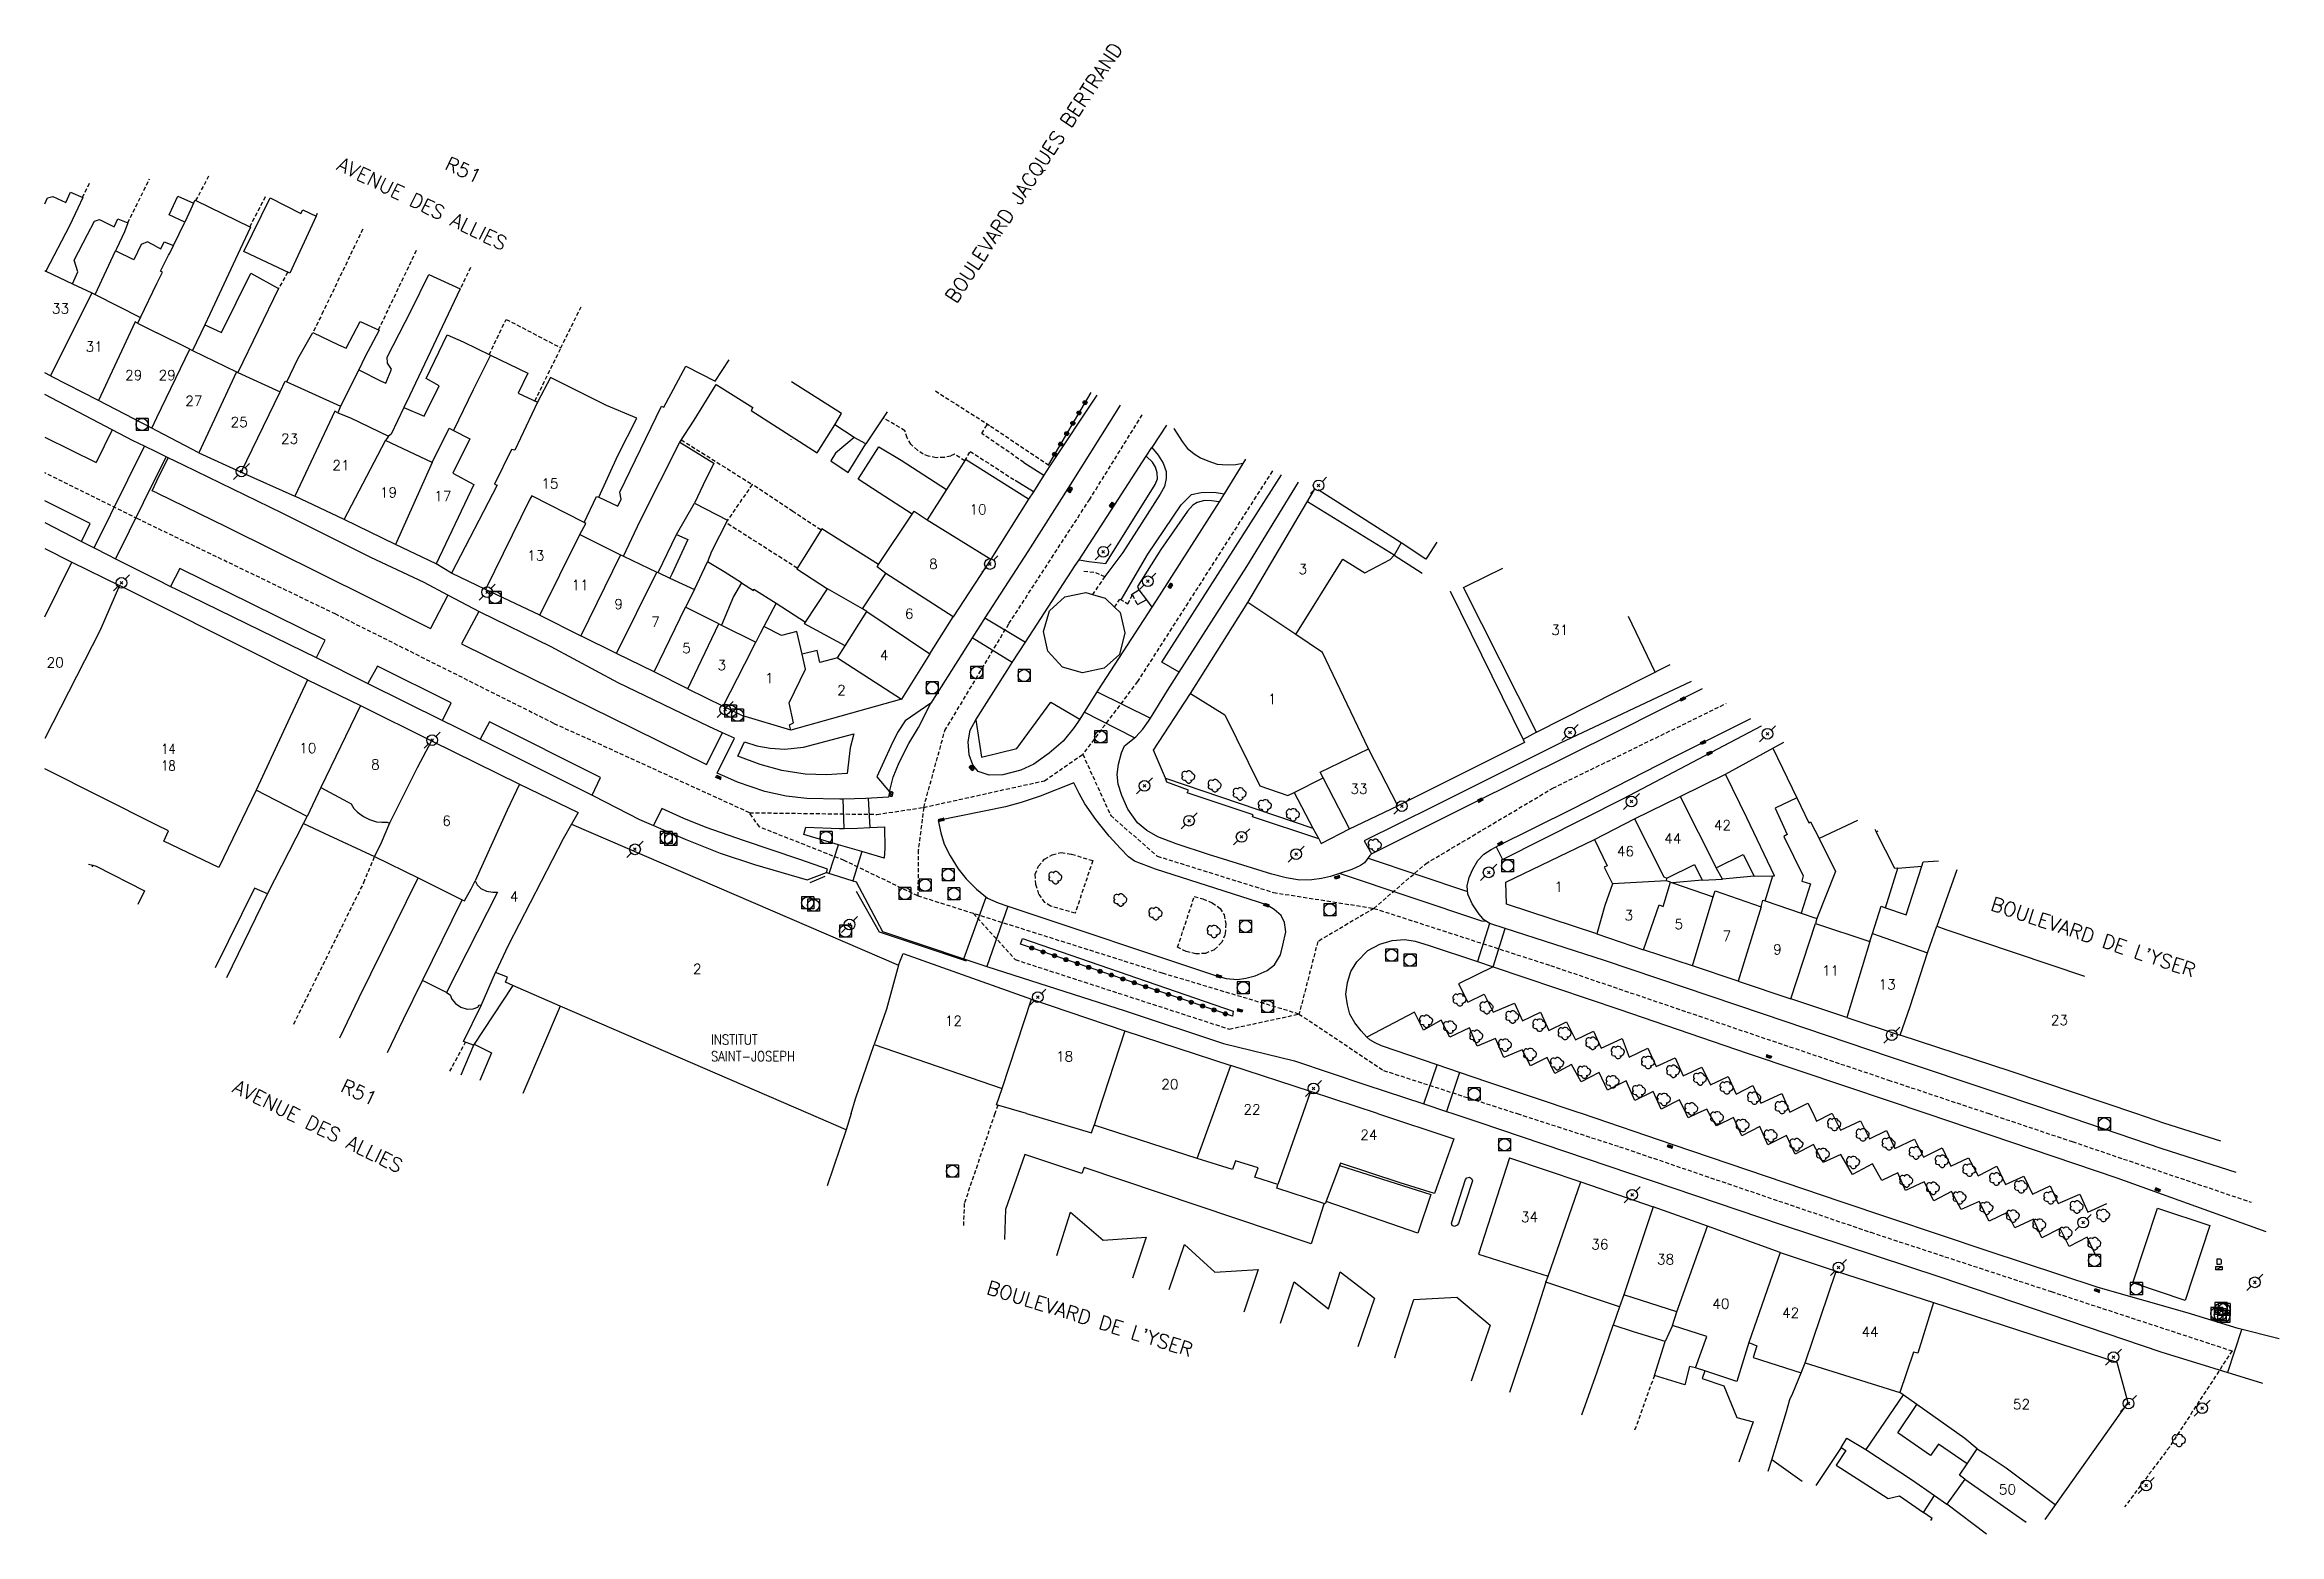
# Model space of a CAD drawing. Header units: millimetres. Extents: x 155000 to 156001, y 122119 to 123000.
# Drawn here: x 155000 to 155278.6, y 122118.5 to 122304.3 of the extents above; entities that cross this region are included whole.
import ezdxf
from ezdxf.enums import TextEntityAlignment as Align

# ---------------------------------------------------------------- set-up
doc = ezdxf.new("R2010")
doc.units = ezdxf.units.MM
doc.linetypes.add('DASHED', pattern=[0.75, 0.5, -0.25])
doc.layers.get('0').update_dxf_attribs({"linetype": 'CONTINUOUS'})
for name, color, linetype in [('W0001', 6, 'DASHED'), ('W0006', 2, 'CONTINUOUS'), ('W0008', 7, 'CONTINUOUS'), ('W0010', 4, 'CONTINUOUS'), ('W0014', 7, 'CONTINUOUS'), ('W0015', 2, 'CONTINUOUS'), ('W0017', 7, 'CONTINUOUS'), ('W0020', 2, 'CONTINUOUS'), ('W0021', 2, 'CONTINUOUS'), ('W0101', 7, 'CONTINUOUS'), ('W0104', 1, 'CONTINUOUS'), ('W0105', 7, 'CONTINUOUS'), ('W0112', 1, 'DASHED'), ('W0300', 7, 'CONTINUOUS'), ('W0323', 7, 'CONTINUOUS'), ('W0401', 7, 'CONTINUOUS'), ('W0420', 7, 'CONTINUOUS'), ('W0438', 7, 'CONTINUOUS'), ('W0473', 7, 'CONTINUOUS'), ('W0984', 7, 'CONTINUOUS'), ('W0989', 7, 'CONTINUOUS'), ('W0990', 7, 'CONTINUOUS'), ('W0991', 7, 'CONTINUOUS'), ('W1102', 7, 'CONTINUOUS')]:
    doc.layers.add(name, color=color, linetype=linetype)
doc.styles.get("Standard").update_dxf_attribs({"font": 'romans.shx', "width": 0.85})

msp = doc.modelspace()

# ---------------------------------------------------------------- texts
at = {"layer": 'W0984', "insert": (155083.07, 122180.86), "char_height": 1.25, "attachment_point": 1}
msp.add_mtext('INSTITUT \\PSAINT-JOSEPH', dxfattribs=at)
at = {"layer": 'W0989'}
for s, rotation, p in [('BOULEVARD JACQUES BERTRAND', 56.8062, (155112.9, 122272.43)), ('AVENUE DES ALLIES', 333.8325, (155036.67, 122289.6)), ("BOULEVARD DE L'YSER", 341.4978, (155242.76, 122197.28)), ('AVENUE DES ALLIES', 333.8325, (155023.67, 122174.54)), ("BOULEVARD DE L'YSER", 342.7434, (155117.56, 122149.4))]:
    msp.add_text(s, height=1.75, rotation=rotation, dxfattribs=at).set_placement(p, align=Align.MIDDLE_LEFT)
at = {"layer": 'W0990'}
for p in [(155052.2, 122288.7), (155039.19, 122173.65)]:
    msp.add_text('R51', height=1.75, rotation=335.4881, dxfattribs=at).set_placement(p, align=Align.MIDDLE_CENTER)
at = {"layer": 'W0991'}
for s, p in [('33', (155001.97, 122271.43)), ('31', (155006.18, 122266.67)), ('29', (155011.1, 122263.12)), ('29', (155015.27, 122263.12)), ('27', (155018.6, 122259.9)), ('25', (155024.25, 122257.27)), ('23', (155030.54, 122255.19)), ('21', (155036.94, 122251.87)), ('15', (155062.99, 122249.6)), ('19', (155042.87, 122248.49)), ('17', (155049.64, 122248.03)), ('10', (155116.37, 122246.37)), ('13', (155061.23, 122240.62)), ('8', (155110.8, 122239.57)), ('3', (155156.87, 122238.93)), ('11', (155066.76, 122236.94)), ('9', (155071.56, 122234.56)), ('7', (155076.14, 122232.34)), ('6', (155107.79, 122233.36)), ('31', (155188.92, 122231.33)), ('20', (155001.31, 122227.28)), ('5', (155080.03, 122229.08)), ('3', (155084.42, 122226.96)), ('4', (155104.66, 122228.18)), ('1', (155090.34, 122225.31)), ('2', (155099.34, 122223.82)), ('1', (155153.05, 122222.72)), ('10', (155032.8, 122216.6)), ('8', (155041.23, 122214.55)), ('33', (155163.87, 122211.52)), ('6', (155050.11, 122207.53)), ('42', (155209.18, 122206.98)), ('44', (155203, 122205.34)), ('46', (155197.09, 122203.74)), ('1', (155188.76, 122199.31)), ('4', (155058.54, 122198.07)), ('3', (155197.51, 122195.74)), ('5', (155203.75, 122194.65)), ('7', (155209.73, 122193.16)), ('9', (155216.05, 122191.49)), ('2', (155081.36, 122189.05)), ('11', (155222.67, 122188.86)), ('13', (155229.72, 122187.12)), ('12', (155113.3, 122182.56)), ('23', (155251.2, 122182.68)), ('18', (155127.16, 122178.14)), ('20', (155140.29, 122174.67)), ('22', (155150.53, 122171.52)), ('24', (155165.11, 122168.37)), ('34', (155185.14, 122158.11)), ('36', (155193.91, 122154.7)), ('38', (155202.1, 122152.83)), ('40', (155209, 122147.29)), ('42', (155217.69, 122146.17)), ('44', (155227.59, 122143.79)), ('52', (155246.47, 122134.75)), ('50', (155244.72, 122124.13))]:
    msp.add_text(s, height=1.25, dxfattribs=at).set_placement(p, align=Align.MIDDLE_CENTER)
at = {"layer": 'W0991', "insert": (155014.51, 122217.12), "char_height": 1.25, "attachment_point": 1}
msp.add_mtext('14\\P18', dxfattribs=at)

# ---------------------------------------------------------------- blocks, each defined once
blk = doc.blocks.new('T401')
for p, q in [((-0.3, 0.3), (0, 0.3)), ((-0.3, -0.25), (-0.3, 0.3)), ((-0.3, 0.15), (0, 0.15)), ((-0.3, 0), (0, 0)), ((0, 0.3), (0, -0.25)), ((-0.3, -0.15), (0, -0.15)), ((-0.3, -0.25), (-0.3, -0.3)), ((-0.3, -0.3), (0, -0.3)), ((0, -0.3), (0, -0.25))]:
    blk.add_line(p, q)
blk = doc.blocks.new('T300')
for p, q in [((-0.8, 0.51), (-0.86, 0.34)), ((-0.86, 0.34), (-0.86, 0.17)), ((-0.86, 0.17), (-0.74, 0.06)), ((-0.69, 0.63), (-0.8, 0.51)), ((-0.8, -0.06), (-0.74, 0.06)), ((-0.74, 0.06), (-0.69, 0.11)), ((-0.57, 0.69), (-0.69, 0.63)), ((-0.46, 0.69), (-0.57, 0.69)), ((-0.29, 0.63), (-0.46, 0.69)), ((-0.29, 0.63), (-0.17, 0.74)), ((-0.23, 0.57), (-0.29, 0.63)), ((-0.17, 0.74), (-0.06, 0.8)), ((-0.06, 0.8), (0.06, 0.8)), ((0.06, 0.8), (0.23, 0.74)), ((0.23, 0.74), (0.34, 0.63)), ((0.34, 0.63), (0.4, 0.51)), ((0.46, 0.46), (0.34, 0.46)), ((0.4, 0.51), (0.4, 0.46)), ((0.57, 0.4), (0.46, 0.46)), ((0.57, 0.4), (0.69, 0.29)), ((0.69, 0.29), (0.74, 0.17)), ((0.74, 0.06), (0.69, -0.17)), ((0.74, 0.17), (0.74, 0.06)), ((-0.8, -0.17), (-0.8, -0.06)), ((-0.8, -0.23), (-0.8, -0.17)), ((-0.74, -0.34), (-0.8, -0.23)), ((-0.69, -0.4), (-0.74, -0.34)), ((-0.51, -0.46), (-0.69, -0.4)), ((-0.4, -0.46), (-0.51, -0.46)), ((-0.4, -0.46), (-0.34, -0.46)), ((-0.34, -0.46), (-0.34, -0.4)), ((-0.34, -0.51), (-0.34, -0.46)), ((-0.29, -0.63), (-0.34, -0.51)), ((-0.17, -0.74), (-0.29, -0.63)), ((-0.06, -0.8), (-0.17, -0.74)), ((0.06, -0.8), (-0.06, -0.8)), ((0.17, -0.74), (0.06, -0.8)), ((0.23, -0.69), (0.17, -0.74)), ((0.29, -0.46), (0.23, -0.46)), ((0.29, -0.63), (0.23, -0.69)), ((0.46, -0.4), (0.29, -0.46)), ((0.34, -0.51), (0.29, -0.63)), ((0.34, -0.51), (0.34, -0.46)), ((0.57, -0.34), (0.46, -0.4)), ((0.63, -0.29), (0.57, -0.34)), ((0.69, -0.17), (0.63, -0.29))]:
    blk.add_line(p, q)
blk = doc.blocks.new('T473')
for p, q in [((-0.166667, 0.166667), (0.166667, -0.166667)), ((-0.166667, -0.166667), (0.166667, 0.166667)), ((0.500001, 0.500001), (1.000002, 1.000002)), ((-1.000002, -1.000002), (-0.500001, -0.500001))]:
    blk.add_line(p, q)
blk.add_ellipse((0, 0), major_axis=(0.471405, 0.471405), ratio=1, start_param=5.4977871438, end_param=11.780972451)
blk = doc.blocks.new('T420')
for p, q in [((0.75, 0.75), (-0.75, 0.75)), ((-0.75, 0.75), (-0.75, -0.75)), ((0.75, 0.75), (0.75, -0.75)), ((0.75, -0.75), (-0.75, -0.75))]:
    blk.add_line(p, q)
blk.add_ellipse((0, 0), major_axis=(-0.53, 0.53), ratio=1, start_param=3.926991, end_param=10.210176)
blk = doc.blocks.new('T438')
for p, q in [((-0.4, 0.2), (0.4, 0.2)), ((-0.4, -0.2), (-0.4, 0.2)), ((0.15, 1.1), (-0.3, 1.1)), ((-0.3, 1.1), (-0.3, 0.5)), ((-0.3, 0.5), (0.15, 0.5)), ((0.3, 0.65), (0.3, 0.95)), ((0.4, 0.2), (0.4, -0.2))]:
    blk.add_line(p, q)
at = {"flags": 128}
for points in [[(-0.4, -0.2), (0.4, 0.2)], [(0.4, -0.2), (-0.4, -0.2)]]:
    blk.add_lwpolyline(points, dxfattribs=at)
for centre, major_axis, start_param, end_param in [((0.15, 0.95), (0.106, -0.106), 0.785398, 2.356194), ((0.15, 0.65), (0.106, 0.106), 3.926991, 5.497787)]:
    blk.add_ellipse(centre, major_axis=major_axis, ratio=1, start_param=start_param, end_param=end_param)
blk = doc.blocks.new('t323o')
at = {"color": 0, "linetype": 'Continuous'}
for radius in [0.25, 0.15]:
    blk.add_circle((0, 0), radius, dxfattribs=at)

# ---------------------------------------------------------------- linework, layer by layer
at = {"layer": 'W0001'}
for points in [[(155109.6, 122209.2), (155112.24, 122218.78), (155120.23, 122232.13), (155130.25, 122247.55), (155136.85, 122258.17)], [(155014, 122244.03), (155011.62, 122245.18), (155000, 122250.93)], [(155153.07, 122251.16), (155153.07, 122251.16), (155136.26, 122224.91), (155129.43, 122215.82)], [(155087.88, 122208.54), (155063.48, 122219.67), (155036.28, 122233.3), (155014, 122244.03)], [(155165.73, 122196.61), (155172.2, 122202.18), (155188.03, 122211.6), (155209.65, 122222.16), (155209.65, 122222.16)], [(155109.6, 122209.2), (155124.66, 122212.53), (155129.43, 122215.82)], [(155129.43, 122215.82), (155132.91, 122208.18), (155138.72, 122203.12), (155153.2, 122198.59), (155165.73, 122196.61)], [(155087.88, 122208.54), (155103.77, 122208.33), (155109.6, 122209.2)], [(155108.87, 122198.15), (155099.68, 122202.58), (155089.11, 122206.76), (155087.88, 122208.54)], [(155109.6, 122209.2), (155108.92, 122203.86), (155108.87, 122198.15)], [(155115.8, 122195.96), (155108.87, 122198.15)], [(155165.73, 122196.61), (155158.73, 122192.46), (155156.39, 122183.42)], [(155165.73, 122196.61), (155187.76, 122189.47), (155211.17, 122181.51), (155229.89, 122175.19), (155242.4, 122171)], [(155156.39, 122183.42), (155139.38, 122188.51), (155115.8, 122195.96)], [(155115.8, 122195.96), (155121.02, 122190.21), (155147.69, 122181.55), (155156.39, 122183.42)], [(155156.39, 122183.42), (155166.93, 122176.39), (155183.6, 122171)], [(155183.6, 122171), (155196.35, 122166.88), (155227.67, 122156.2), (155250.18, 122148.81), (155272.73, 122141.41)], [(155242.4, 122171), (155252.81, 122167.51), (155275.12, 122159.95), (155275.12, 122159.95)], [(155272.73, 122141.41), (155264.91, 122129.42), (155259.33, 122121.94)]]:
    msp.add_lwpolyline(points, dxfattribs=at)
at = {"layer": 'W0006'}
for points in [[(155000, 122255.39), (155006.42, 122252.2)], [(155008.4, 122256.3), (155006.42, 122252.2)], [(155014, 122249.92), (155015.4, 122252.81)], [(155014, 122248.43), (155013.41, 122248.69), (155014, 122249.92)], [(155004.61, 122242.37), (155005.69, 122244.6), (155000, 122247.43)], [(155014, 122248.43), (155022.67, 122244.18), (155040.4, 122235.38), (155048.1, 122231.53)], [(155033.88, 122227.88), (155034.97, 122230.04), (155016.84, 122239), (155015.7, 122236.76)], [(155050.27, 122235.69), (155048.1, 122231.53)], [(155054.13, 122233.63), (155051.96, 122229.62), (155058.11, 122226.57), (155070.65, 122220.41), (155082.53, 122214.55)], [(155049.61, 122220.04), (155050.67, 122222.25), (155041.48, 122226.82), (155040.31, 122224.67)], [(155068.27, 122210.73), (155069.29, 122212.93), (155055.44, 122219.88), (155054.3, 122217.7)], [(155082.53, 122214.55), (155084.5, 122218.52)], [(155097.47, 122201.07), (155097.61, 122201.51), (155094.16, 122202.69), (155087.13, 122205.06), (155082.48, 122206.71), (155079.69, 122207.82), (155076.94, 122209.07), (155075.9, 122206.96)], [(155180.61, 122189.3), (155176.28, 122187.19), (155177.46, 122184.9), (155179.48, 122185.9), (155180.58, 122183.66), (155183.28, 122184.78), (155184.25, 122182.57), (155186.52, 122183.67), (155187.56, 122181.38), (155189.75, 122182.45), (155190.87, 122180.21), (155193.1, 122181.3), (155194.07, 122179.18), (155196.67, 122180.37), (155197.55, 122178.03), (155199.9, 122179.15), (155200.92, 122176.88), (155203.3, 122177.97), (155204.31, 122175.73), (155206.61, 122176.8), (155207.68, 122174.58), (155209.9, 122175.65), (155210.89, 122173.45), (155212.99, 122174.5), (155213.99, 122172.31), (155216.61, 122173.53), (155217.6, 122171.17), (155219.85, 122172.32), (155220.48, 122171)], [(155204.66, 122171), (155203.84, 122172.71), (155201.56, 122171.57), (155200.54, 122173.78), (155198.25, 122172.66), (155197.17, 122175.09), (155194.87, 122173.95), (155193.83, 122176.13), (155191.57, 122174.97), (155190.38, 122177.13), (155188.3, 122176), (155187.33, 122177.99), (155185.26, 122176.98), (155184.22, 122178.98), (155181.95, 122178.01), (155180.89, 122180.37), (155178.59, 122179.42), (155177.63, 122181.7), (155175.21, 122180.56), (155174.13, 122182.67), (155171.93, 122181.43), (155170.79, 122183.64), (155164.85, 122180.55)], [(155051.93, 122175.85), (155053.56, 122179.68)], [(155053.56, 122179.68), (155055.73, 122178.6), (155054.24, 122175.15)], [(155207.54, 122171), (155207.23, 122171.54), (155206.04, 122171)], [(155206.04, 122171), (155204.91, 122170.48), (155204.66, 122171)], [(155255.82, 122153.15), (155254.68, 122155.6), (155252.43, 122154.45), (155251.3, 122156.66), (155249.02, 122155.51), (155247.96, 122157.84), (155245.65, 122156.74), (155244.7, 122158.67), (155242.45, 122157.57), (155241.18, 122160.04), (155238.97, 122159.04), (155237.76, 122161.27), (155235.53, 122160.14), (155234.33, 122162.51), (155232.03, 122161.43), (155231.05, 122163.61), (155229.05, 122162.65), (155227.88, 122164.76), (155225.41, 122163.43), (155223.93, 122165.91), (155221.76, 122164.92), (155220.54, 122167.15), (155218.25, 122165.95), (155217.17, 122168.28), (155214.83, 122167.13), (155213.83, 122169.38), (155211.6, 122168.24), (155210.57, 122170.54), (155208.43, 122169.49), (155207.54, 122171)], [(155220.48, 122171), (155220.93, 122170.05), (155222.78, 122171)], [(155222.78, 122171), (155222.84, 122171.03), (155222.85, 122171)], [(155222.85, 122171), (155223.91, 122168.94), (155226.41, 122170.1), (155227.51, 122167.87), (155229.66, 122168.91), (155230.66, 122166.64), (155233.14, 122167.83), (155234.25, 122165.57), (155236.58, 122166.74), (155237.68, 122164.44), (155239.88, 122165.49), (155241.06, 122163.23), (155243.39, 122164.43), (155244.46, 122162.16), (155246.78, 122163.21), (155247.86, 122160.94), (155250.05, 122162), (155251.06, 122159.78), (155253.74, 122160.95), (155254.73, 122158.71), (155257.12, 122159.79)], [(155159.49, 122159.69), (155157.89, 122154.77), (155129.59, 122164.28), (155129.3, 122163.52), (155122.21, 122165.89), (155119.81, 122159.05), (155119.66, 122155.3)], [(155161.46, 122164.54), (155172.84, 122160.93), (155171.19, 122156.08), (155159.76, 122160.05)], [(155126.19, 122153.32), (155127.92, 122158.72), (155131.99, 122155.23), (155137.33, 122155.59)], [(155137.33, 122155.59), (155135.62, 122150.46)], [(155140.22, 122149.06), (155142.11, 122154.67)], [(155142.11, 122154.67), (155145.91, 122151.23), (155151.3, 122151.57), (155149.53, 122146.24)], [(155154.09, 122144.85), (155155.8, 122150.04), (155160.06, 122146.65), (155161.53, 122151.28), (155165.79, 122147.99)], [(155165.79, 122147.99), (155163.72, 122141.93)], [(155168.32, 122140.54), (155168.56, 122141.24), (155170.7, 122147.8), (155176.07, 122148.13), (155180.21, 122144.6)], [(155180.21, 122144.6), (155177.85, 122137.65)]]:
    msp.add_lwpolyline(points, dxfattribs=at)
at = {"layer": 'W0008'}
for points in [[(155139.87, 122256.86), (155138.04, 122254.08)], [(155128.98, 122240.1), (155137.35, 122253), (155138.04, 122254.08)], [(155149.7, 122252.62), (155147.07, 122248.32)], [(155147.07, 122248.32), (155146.42, 122247.3), (155138.96, 122235.6), (155138.05, 122234.19)], [(155105.35, 122211.13), (155105.79, 122212.99), (155106.54, 122214.8), (155107.74, 122217.15), (155108.96, 122219.16), (155110.5, 122222.19)], [(155165.43, 122203.41), (155177.8, 122209.62), (155196.04, 122218.65), (155206.72, 122224.01)], [(155129.05, 122220.21), (155128.34, 122219.17), (155126.98, 122217.47), (155125.24, 122215.98), (155123.34, 122214.61), (155121.7, 122213.85), (155119.46, 122213.26), (155117.76, 122213.2), (155116.37, 122213.66), (155115.72, 122214.49), (155115.27, 122215.77), (155115.16, 122217.37), (155115.4, 122218.82), (155116.08, 122220.14)], [(155212.68, 122220.26), (155203.04, 122215.43), (155190.43, 122208.99), (155180.98, 122204.27)], [(155180.61, 122189.3), (155196.39, 122183.98), (155212.27, 122178.56), (155224.77, 122174.36), (155234.69, 122171)], [(155191.63, 122171), (155191.2, 122171.14), (155179.95, 122174.91), (155176.42, 122176.12), (155173.62, 122177.07), (155166.69, 122179.45), (155165.89, 122179.82), (155165.23, 122180.19), (155164.85, 122180.55)], [(155251.27, 122150.88), (155242.32, 122153.86), (155224, 122160.02), (155203.04, 122167.13), (155191.63, 122171)], [(155234.69, 122171), (155258.34, 122162.99)]]:
    msp.add_lwpolyline(points, dxfattribs=at)
at = {"layer": 'W0010'}
for points in [[(155095.46, 122199.82), (155097.33, 122200.62)], [(155114.95, 122190.01), (155104.09, 122193.62), (155101.22, 122198.71)]]:
    msp.add_lwpolyline(points, dxfattribs=at)
at = {"layer": 'W0014'}
for points in [[(155014, 122253.49), (155012.45, 122254.24), (155011.04, 122254.93), (155008.4, 122256.3), (155000, 122260.69)], [(155131.19, 122260.62), (155125.33, 122251.8), (155124.58, 122250.62), (155123.27, 122248.57), (155122.67, 122247.64)], [(155134.09, 122259.36), (155134.09, 122259.36), (155127.84, 122249.42), (155122.58, 122241.13), (155117.23, 122232.85), (155116.87, 122232.29), (155115.64, 122230.33), (155110.5, 122222.19)], [(155105.35, 122211.13), (155105.21, 122210.48), (155102.37, 122210.31), (155099.55, 122210.24), (155099.14, 122210.24), (155095.04, 122210.33), (155092.46, 122210.61), (155089.8, 122211.17), (155086.39, 122212.36), (155085.18, 122212.89), (155083.84, 122213.49), (155086, 122217.83), (155084.5, 122218.52), (155082.82, 122219.3), (155071.5, 122224.75), (155063.16, 122229.21), (155054.28, 122233.55), (155050.27, 122235.69), (155047.32, 122237.27), (155040.68, 122240.39), (155029.62, 122245.88), (155017.32, 122251.87), (155015.4, 122252.81), (155014, 122253.49)], [(155128.98, 122240.1), (155130.18, 122239.89), (155132.3, 122239.63), (155138.46, 122249.47), (155138.76, 122250.17), (155138.72, 122250.94), (155138.49, 122251.63), (155138.14, 122252.26), (155137.35, 122253)], [(155165.43, 122203.41), (155165.23, 122203.2), (155164.56, 122202.29), (155164.04, 122201.94), (155162.98, 122201.45), (155161.45, 122200.96), (155160.33, 122200.6), (155159.21, 122200.32), (155157.97, 122200.16), (155156.49, 122200.13), (155154.81, 122200.41), (155153.02, 122200.86), (155145.12, 122203.31), (155141.09, 122204.65), (155138.77, 122205.53), (155137.42, 122206.31), (155136.24, 122207.28), (155135.06, 122209), (155134.31, 122210.68), (155133.85, 122212.09), (155133.73, 122213.31), (155133.88, 122214.58), (155134.26, 122215.99), (155134.65, 122216.87), (155136.03, 122218.02), (155136.93, 122218.94), (155137.62, 122219.95), (155137.86, 122220.34), (155139.98, 122223.79), (155141.45, 122226.06), (155149.9, 122239.23), (155156.34, 122249.75)], [(155146.42, 122247.3), (155145.49, 122247.44), (155144.61, 122247.47), (155143.7, 122247.24), (155143.17, 122246.91), (155142.5, 122246.16), (155139.17, 122241.38), (155136.26, 122236.76), (155136.43, 122236.34)], [(155000, 122244.73), (155004.61, 122242.37), (155006.17, 122241.57), (155007.89, 122240.69), (155008.84, 122240.21), (155014, 122237.61)], [(155116.08, 122220.14), (155119.99, 122226.28), (155120.63, 122227.27), (155122.27, 122229.79), (155128.5, 122239.37), (155128.98, 122240.1)], [(155014, 122237.61), (155015.7, 122236.76), (155016.4, 122236.41), (155033.95, 122227.85), (155040.31, 122224.67), (155049.61, 122220.04), (155051.21, 122219.24), (155054.3, 122217.7), (155068.41, 122210.66), (155074.15, 122207.71), (155075.9, 122206.96), (155079.84, 122205.25), (155084.23, 122203.51), (155088.51, 122202.07), (155095.05, 122200.18), (155097.47, 122201.07), (155100.76, 122200.03), (155101.17, 122199.9), (155104.44, 122193.74), (155114.59, 122190.33), (155117.08, 122189.5), (155117.47, 122189.37), (155134.7, 122183.84), (155146.97, 122179.73), (155155.81, 122177.59), (155164.71, 122174.61), (155171.94, 122172.21), (155174.79, 122171.26), (155175.58, 122171)], [(155138.05, 122234.19), (155131.37, 122223.86), (155129.62, 122221.06), (155129.41, 122220.73), (155129.05, 122220.21)], [(155137.39, 122235.07), (155138.05, 122234.19)], [(155205.27, 122224.92), (155188.89, 122217.15), (155180.8, 122213.15), (155173.26, 122209.36), (155164.52, 122205.01), (155165.43, 122203.41)], [(155110.5, 122222.19), (155107.27, 122220.01), (155106.33, 122218.54), (155105.51, 122216.84), (155103.77, 122213.01), (155105.35, 122211.13)], [(155116.08, 122220.14), (155116.82, 122215.45), (155121.23, 122216.55), (155125.46, 122222.32), (155129.05, 122220.21)], [(155139.73, 122212.84), (155138.24, 122216.32), (155142.88, 122223.41)], [(155180.98, 122204.27), (155181.77, 122202.72), (155196.85, 122210.31), (155214.07, 122219.39), (155214.07, 122219.39)], [(155180.19, 122194.7), (155179.45, 122195.17), (155178.71, 122196.06), (155177.98, 122197.19), (155177.43, 122198.36), (155177.36, 122199.43), (155177.6, 122200.47), (155178.05, 122201.51), (155178.69, 122202.56), (155179.43, 122203.37), (155180.34, 122203.96), (155180.98, 122204.27)], [(155251.08, 122171), (155244.17, 122173.34), (155230.16, 122178.05), (155214.3, 122183.41), (155194.49, 122190.1), (155182.09, 122194.09), (155180.19, 122194.7)], [(155164.85, 122180.55), (155164.14, 122181.31), (155163.36, 122182.34), (155162.74, 122183.4), (155162.45, 122184.57), (155162.25, 122185.89), (155162.44, 122187.37), (155162.86, 122188.74), (155163.62, 122189.93), (155164.98, 122191.33), (155166.48, 122192.16), (155168.01, 122192.6), (155169.59, 122192.72), (155170.87, 122192.52), (155172.62, 122191.97), (155178.63, 122189.96), (155180.61, 122189.3)], [(155175.58, 122171), (155178.8, 122169.93), (155216.52, 122157.18), (155236.28, 122150.63), (155263.83, 122141.31), (155276.53, 122137.4)], [(155273.25, 122163.68), (155264.02, 122166.62), (155251.08, 122171)], [(155258.34, 122162.99), (155276.92, 122156.31), (155276.92, 122156.31)], [(155278.62, 122142.9), (155278.62, 122142.9), (155273.48, 122144.21), (155267.11, 122146.16), (155256.04, 122149.33), (155251.27, 122150.88)]]:
    msp.add_lwpolyline(points, dxfattribs=at)
for points in [[(155100.07, 122213.42), (155097.46, 122213.25), (155094.8, 122213.36), (155091.92, 122213.81), (155089.19, 122214.55), (155086.42, 122215.6), (155087.26, 122217.36), (155088.79, 122216.88), (155090.45, 122216.6), (155092.3, 122216.46), (155094.6, 122216.71), (155100.89, 122218.38), (155100.44, 122216.65)], [(155111.39, 122207.55), (155111.72, 122206.04), (155112.16, 122204.6), (155112.9, 122203.14), (155113.88, 122201.55), (155114.89, 122200.28), (155116.16, 122199.01), (155117.55, 122197.88), (155118.9, 122197.29), (155120.1, 122196.89), (155145.96, 122188.25), (155147.33, 122187.87), (155148.71, 122187.74), (155149.76, 122187.88), (155150.91, 122188.21), (155152.44, 122188.87), (155153.34, 122189.57), (155154.07, 122190.81), (155154.38, 122192.01), (155154.74, 122193.68), (155154.6, 122194.83), (155154.15, 122195.71), (155153.3, 122196.48), (155152.44, 122196.99), (155151.36, 122197.39), (155138.51, 122201.5), (155135.89, 122202.49), (155135.14, 122203.03), (155134.15, 122204.06), (155132.74, 122205.63), (155131.04, 122207.7), (155129.69, 122209.64), (155128.97, 122210.92), (155128.3, 122212.28), (155124.11, 122210.61), (155121.77, 122209.82), (155119.79, 122209.29)]]:
    msp.add_lwpolyline(points, close=True, dxfattribs=at)
at = {"layer": 'W0015'}
msp.add_lwpolyline([(155104.72, 122206.78), (155104.74, 122204.13), (155104.66, 122202.85), (155101.88, 122203.68), (155098.99, 122204.54), (155094.64, 122205.83), (155094.89, 122206.72), (155099.09, 122206.58), (155099.68, 122206.58), (155101.36, 122206.6), (155102.87, 122206.68)], close=True, dxfattribs=at)
msp.add_lwpolyline([(155121.65, 122192.15), (155121.91, 122192.84), (155148.2, 122183.78), (155148.1, 122183.15)], dxfattribs=at)
at = {"layer": 'W0017'}
for points in [[(155093.04, 122255.15), (155093.04, 122255.07)], [(155140.77, 122256.48), (155140.77, 122256.48), (155141.82, 122254.83), (155142.45, 122254.02), (155143.3, 122253.3), (155144.12, 122252.79), (155145.02, 122252.41), (155146.17, 122252.02), (155147.45, 122251.93), (155148.53, 122251.97), (155149.4, 122252.14)], [(155122.09, 122252.23), (155124.58, 122250.62)], [(155138.04, 122254.08), (155138.85, 122253.15), (155139.44, 122252.14), (155139.84, 122251.11), (155139.84, 122250.24), (155139.6, 122249.22), (155139.07, 122248.26), (155136.78, 122244.68), (155134.43, 122241), (155132.17, 122238)], [(155123.27, 122248.57), (155121.02, 122249.98)], [(155134.23, 122235.08), (155137.55, 122240.78), (155141.69, 122246.95), (155142.99, 122248.21), (155144.2, 122248.49), (155145.8, 122248.5), (155147.07, 122248.32)]]:
    msp.add_lwpolyline(points, dxfattribs=at)
msp.add_lwpolyline([(155178.01, 122162.62), (155176.27, 122157.29), (155176.13, 122157.1), (155175.77, 122156.93), (155175.48, 122157.04), (155175.39, 122157.36), (155177.15, 122162.8), (155177.32, 122162.99), (155177.65, 122163.06), (155177.88, 122162.93)], close=True, dxfattribs=at)
at = {"layer": 'W0020'}
for points in [[(155006.17, 122241.57), (155012.45, 122254.24)], [(155015.14, 122252.93), (155014, 122250.62)], [(155014, 122250.62), (155008.84, 122240.21)], [(155117.23, 122232.85), (155122.27, 122229.79)], [(155120.63, 122227.27), (155115.64, 122230.33)], [(155131.23, 122223.63), (155137.86, 122220.34)], [(155135.87, 122217.89), (155129.62, 122221.06)], [(155102.68, 122210.32), (155102.87, 122206.68)], [(155099.68, 122206.58), (155099.55, 122210.24)], [(155097.81, 122200.97), (155098.99, 122204.54)], [(155101.88, 122203.68), (155100.76, 122200.03)], [(155165.01, 122202.86), (155177.41, 122198.71)], [(155179.79, 122194.95), (155179.18, 122195.03), (155161.45, 122200.96)], [(155114.59, 122190.33), (155117.39, 122198)], [(155120.1, 122196.89), (155117.47, 122189.37)], [(155180.16, 122194.72), (155178.63, 122189.96)], [(155180.61, 122189.3), (155182.09, 122194.09)], [(155171.94, 122172.21), (155173.62, 122177.07)], [(155176.42, 122176.12), (155174.79, 122171.26)], [(155272.18, 122138.74), (155273.95, 122144.07)]]:
    msp.add_lwpolyline(points, dxfattribs=at)
at = {"layer": 'W0021'}
msp.add_lwpolyline([(155141.45, 122226.06), (155139.3, 122227.33), (155154.21, 122250.67)], dxfattribs=at)
at = {"layer": 'W0101'}
for points in [[(155000, 122276.16), (155000.14, 122276.09), (155003.45, 122274.52), (155005.86, 122273.4)], [(155005.86, 122273.4), (155006.29, 122273.18), (155011.96, 122270.29), (155011.58, 122269.6)], [(155011.58, 122269.6), (155014, 122268.4)], [(155018.1, 122266.36), (155014, 122268.4)], [(155018.1, 122266.36), (155018.42, 122266.2), (155023.91, 122263.52)], [(155000.73, 122263.03), (155000, 122263.39)], [(155023.91, 122263.52), (155024.08, 122263.44), (155029.34, 122261.04)], [(155006.71, 122259.94), (155000.86, 122262.96), (155000.73, 122263.03)], [(155029.34, 122261.04), (155030, 122262.37), (155030.18, 122262.29), (155036.9, 122259.24), (155036.54, 122258.43)], [(155067.25, 122244.74), (155068.79, 122247.99), (155069.08, 122247.91), (155071.48, 122253.08), (155073.84, 122257.75), (155070.03, 122259.31), (155063.06, 122262.81), (155061.46, 122259.75), (155058.62, 122253.74), (155058.2, 122253.86), (155056.07, 122249.52), (155056.42, 122249.41), (155050.74, 122238.4)], [(155013.35, 122256.49), (155006.71, 122259.94)], [(155036.54, 122258.43), (155038.14, 122257.79), (155042.85, 122255.52), (155042.49, 122254.96)], [(155014, 122256.15), (155013.35, 122256.49)], [(155019.2, 122253.44), (155014, 122256.15)], [(155048.33, 122252.24), (155042.49, 122254.96)], [(155048.33, 122252.24), (155050.44, 122256.51), (155050.97, 122256.23), (155053.02, 122255.17), (155050.89, 122250.88), (155053.51, 122249.46), (155048.79, 122239.56)], [(155019.2, 122253.44), (155024.49, 122251.02)], [(155122.67, 122247.64), (155114.82, 122252.58), (155112.45, 122248.87), (155110.02, 122245.06)], [(155024.49, 122251.02), (155031.2, 122248.02)], [(155037.34, 122245.12), (155031.2, 122248.02)], [(155122.67, 122247.64), (155117.97, 122240.17)], [(155150.03, 122234.76), (155158.34, 122248.87)], [(155155.98, 122230.75), (155161.85, 122240.17), (155164.58, 122238.46), (155167.76, 122240.11), (155168.27, 122240.65), (155157.43, 122247.33)], [(155173.59, 122242.3), (155172.39, 122240.43), (155172.22, 122240.16), (155169.12, 122242.19), (155158.77, 122248.83)], [(155043.74, 122242.01), (155037.34, 122245.12)], [(155066.73, 122243.25), (155067.48, 122244.62), (155067.25, 122244.74)], [(155104.88, 122238.36), (155103.78, 122239.2), (155103.97, 122239.49), (155108.14, 122245.79), (155108.39, 122246.16), (155110.02, 122245.06)], [(155000, 122241.49), (155003.39, 122239.79)], [(155048.79, 122239.56), (155043.74, 122242.01)], [(155066.73, 122243.25), (155071.79, 122240.7)], [(155003.39, 122239.79), (155009.34, 122236.87)], [(155054.98, 122236.39), (155050.74, 122238.4)], [(155071.79, 122240.7), (155072.18, 122240.52), (155076.34, 122238.56)], [(155076.34, 122238.56), (155076.47, 122238.5), (155077.95, 122237.81), (155081.02, 122236.36), (155079.9, 122234.16)], [(155102.5, 122233.64), (155101.98, 122233.98), (155104.88, 122238.36)], [(155117.97, 122240.17), (155113.27, 122232.98)], [(155186.02, 122218.59), (155176.9, 122236.61), (155177.4, 122236.86), (155181.81, 122239.04)], [(155014, 122234.53), (155009.34, 122236.87)], [(155061.72, 122233.19), (155054.98, 122236.39)], [(155032.76, 122225.13), (155014, 122234.53)], [(155061.72, 122233.19), (155066.84, 122230.62)], [(155084.06, 122232.1), (155079.9, 122234.16)], [(155098.86, 122227.86), (155099.8, 122229.35), (155102.5, 122233.64)], [(155110.38, 122228.36), (155113.27, 122232.98)], [(155142.88, 122223.41), (155150.03, 122234.76)], [(155071.31, 122228.41), (155066.84, 122230.62)], [(155084.06, 122232.1), (155084.37, 122231.94), (155088.66, 122229.81)], [(155094.46, 122228.3), (155093.78, 122231.15), (155091.86, 122230.65), (155089.65, 122231.76), (155089.19, 122230.91), (155088.66, 122229.81)], [(155165.07, 122216.51), (155159.33, 122228.54), (155155.98, 122230.75)], [(155075.99, 122226.11), (155071.31, 122228.41)], [(155098.86, 122227.86), (155096.63, 122227.29), (155096.32, 122228.78), (155094.46, 122228.3)], [(155110.38, 122228.36), (155106.81, 122222.71)], [(155186.02, 122218.59), (155202.67, 122227.02)], [(155032.76, 122225.13), (155039.37, 122221.89)], [(155080.2, 122224), (155075.99, 122226.11)], [(155039.37, 122221.89), (155048.21, 122217.52)], [(155080.2, 122224), (155084.58, 122221.82)], [(155093.05, 122218.85), (155086.92, 122220.68), (155084.58, 122221.82)], [(155106.81, 122222.71), (155093.05, 122218.85)], [(155142.88, 122223.41), (155147.16, 122220.76), (155151.52, 122211.9), (155155, 122210.67), (155155.79, 122211.05), (155159.39, 122212.89)], [(155048.21, 122217.52), (155059.19, 122212.08)], [(155168.73, 122209.41), (155165.07, 122216.51)], [(155014, 122207), (155000, 122213.99)], [(155203.9, 122210.57), (155209.58, 122213.34)], [(155208.42, 122201.65), (155211.78, 122203.32), (155213.13, 122200.61), (155215.47, 122200.67), (155215.68, 122200.68), (155212.21, 122207.88), (155209.58, 122213.34)], [(155026.36, 122211.35), (155021.73, 122201.71), (155014.87, 122204.97), (155015.43, 122206.28), (155014, 122207)], [(155034.41, 122211.68), (155032.73, 122208.06), (155026.36, 122211.35)], [(155034.41, 122211.68), (155037.74, 122209.9), (155038.22, 122209.65), (155038.54, 122209.08), (155038.99, 122208.6), (155039.73, 122208.08), (155040.48, 122207.71), (155041.36, 122207.4), (155042.04, 122207.35), (155042.68, 122207.37), (155043, 122207.22)], [(155059.19, 122212.08), (155066.53, 122208.58), (155065.7, 122207.09)], [(155162.69, 122206.53), (155159.39, 122212.89)], [(155198.22, 122207.79), (155203.9, 122210.57)], [(155162.69, 122206.53), (155168.73, 122209.41)], [(155193.23, 122205.2), (155198.22, 122207.79)], [(155043, 122207.22), (155041.94, 122204.8), (155041.13, 122203.08), (155046.56, 122200.4), (155052.06, 122197.68), (155052.36, 122197.53), (155053.19, 122199.04), (155053.66, 122200.06)], [(155065.7, 122207.09), (155106.45, 122189.51)], [(155193.52, 122193.43), (155182.25, 122197.15), (155182.17, 122199.87), (155193.23, 122205.2)], [(155228.19, 122206.49), (155228.36, 122206.15), (155228.62, 122206.28)], [(155202.26, 122200.39), (155205.7, 122202.06), (155206.66, 122200.12), (155209.19, 122200.25), (155208.42, 122201.65)], [(155053.66, 122200.06), (155053.93, 122199.55), (155054.39, 122199.08), (155055.08, 122198.74), (155055.89, 122198.62), (155056.44, 122198.63), (155050.11, 122186.1), (155050.57, 122185.8), (155050.77, 122185.29), (155051.2, 122184.74), (155051.88, 122184.29), (155052.66, 122184.05), (155053.41, 122184.09), (155054, 122184.3), (155054.17, 122184.57), (155054.42, 122184.47), (155056.19, 122188.61)], [(155202.23, 122200.04), (155202.26, 122200.39)], [(155202.69, 122199.88), (155202.23, 122200.04)], [(155202.69, 122199.88), (155202.96, 122199.79), (155208.05, 122198.04)], [(155208.05, 122198.04), (155208.26, 122198.79), (155214, 122196.79)], [(155214, 122196.79), (155214.23, 122197.63), (155214.52, 122197.54), (155219, 122196), (155220.96, 122195.33), (155220.79, 122194.72)], [(155220.79, 122194.72), (155227.58, 122192.47)], [(155234.74, 122191.08), (155235.93, 122194.37), (155237.06, 122193.97), (155254.32, 122188.14)], [(155106.45, 122189.51), (155107.02, 122190.96), (155123.04, 122185.28)], [(155193.52, 122193.43), (155199.36, 122191.43)], [(155205.45, 122189.42), (155199.36, 122191.43)], [(155227.58, 122192.47), (155227.89, 122193.46), (155234.74, 122191.08)], [(155095.23, 122171), (155064.28, 122184.42), (155058.36, 122186.99), (155057.47, 122187.38), (155057.71, 122188.02), (155056.19, 122188.61)], [(155211.14, 122187.54), (155205.45, 122189.42)], [(155123.04, 122185.28), (155134.69, 122181.35)], [(155211.14, 122187.54), (155217.71, 122185.34)], [(155224.7, 122183), (155217.71, 122185.34)], [(155224.7, 122183), (155231.35, 122180.78)], [(155134.69, 122181.35), (155147.88, 122177)], [(155260.71, 122171), (155245.19, 122176.27), (155231.35, 122180.78)], [(155100.54, 122171), (155101.1, 122172.83), (155103.43, 122179.61)], [(155103.43, 122179.61), (155119.37, 122174.15)], [(155157.81, 122173.75), (155147.88, 122177)], [(155122.41, 122171), (155118.67, 122172.12), (155119.37, 122174.15)], [(155166.17, 122171), (155157.81, 122173.75)], [(155100.54, 122171), (155099.91, 122168.97), (155095.23, 122171)], [(155122.41, 122171), (155130.5, 122168.59), (155130.84, 122169.55)], [(155143.7, 122165.41), (155130.84, 122169.55)], [(155166.17, 122171), (155175.69, 122167.86)], [(155271.31, 122167.55), (155264.36, 122169.76), (155260.71, 122171)], [(155175.69, 122167.86), (155173.27, 122161.03), (155168.99, 122162.38), (155161.55, 122164.81), (155159.67, 122159.75), (155159.25, 122159.89), (155153.62, 122161.7), (155153.77, 122162.15)], [(155153.77, 122162.15), (155150.87, 122163.07), (155151.32, 122164.26), (155148.48, 122165.1), (155148.09, 122164.03), (155143.7, 122165.41)], [(155182.62, 122165.48), (155178.77, 122153.49), (155187.47, 122150.75)], [(155182.62, 122165.48), (155191.53, 122162.48)], [(155191.53, 122162.48), (155200.54, 122159.38)], [(155207.34, 122156.98), (155200.54, 122159.38)], [(155216.39, 122153.68), (155207.34, 122156.98)], [(155216.39, 122153.68), (155223.36, 122151.36)], [(155196.89, 122148.41), (155196.36, 122146.91), (155187.16, 122149.98), (155187.47, 122150.75)], [(155223.36, 122151.36), (155235.5, 122147.43)], [(155203.48, 122146.27), (155196.89, 122148.41)], [(155212.48, 122142.46), (155211, 122137.6), (155207, 122138.91), (155205.83, 122139.3), (155207.24, 122143.2), (155202.95, 122144.57), (155203.48, 122146.27)], [(155235.5, 122147.43), (155258.36, 122140.02), (155259.72, 122134.96), (155249.38, 122120.39)], [(155212.48, 122142.46), (155213.47, 122142.06), (155213.02, 122140.6), (155219.01, 122138.66), (155219.51, 122139.9)], [(155219.51, 122139.9), (155231.31, 122136.21)], [(155240.95, 122129.21), (155239.39, 122130.49), (155233.43, 122134.71), (155231.74, 122135.91), (155231.31, 122136.21)], [(155239.39, 122125.4), (155238.74, 122125.89), (155239.69, 122127.33), (155240.95, 122129.21)], [(155239.39, 122125.4), (155237.16, 122122.29)], [(155235.16, 122120.26), (155235.34, 122120.51), (155234.24, 122121.26), (155235.63, 122123.37), (155237.16, 122122.29)]]:
    msp.add_lwpolyline(points, dxfattribs=at)
at = {"layer": 'W0104'}
for points in [[(155000, 122284.5), (155000.33, 122285.24), (155001.02, 122285.4), (155002.63, 122284.64), (155003.23, 122285.96), (155004.74, 122285.26), (155004.14, 122283.93), (155003.08, 122281.73), (155000.14, 122276.09)], [(155017.48, 122282.19), (155015.53, 122283.11), (155016.61, 122285.44), (155018.56, 122284.57)], [(155018.56, 122284.57), (155018.23, 122283.8), (155017.48, 122282.19)], [(155018.56, 122284.57), (155018.75, 122284.95), (155025.65, 122281.58), (155024.37, 122278.84), (155020.57, 122270.71), (155019.96, 122269.41)], [(155003.45, 122274.52), (155004.14, 122275.99), (155003.68, 122277.44), (155005.33, 122280.65), (155006.21, 122282.33), (155006.85, 122282.52), (155008.68, 122281.62), (155009.1, 122282.62), (155010.38, 122282.1), (155009.93, 122281), (155008.95, 122278.89), (155008.82, 122278.64)], [(155016.06, 122279.27), (155017.48, 122282.19)], [(155006.29, 122273.18), (155008.82, 122278.64)], [(155014, 122279.14), (155012.83, 122279.74), (155012.02, 122279.41), (155011.13, 122277.51), (155008.82, 122278.64)], [(155014, 122279.14), (155014.48, 122278.89), (155014.89, 122279.76), (155016.06, 122279.27)], [(155014, 122274.55), (155014.68, 122275.98), (155014.45, 122276.08), (155015.45, 122278.09), (155015.6, 122278.32), (155016.06, 122279.27)], [(155011.96, 122270.29), (155014, 122274.55)], [(155019.96, 122269.41), (155022.03, 122268.45), (155025.71, 122275.83), (155029.16, 122273.92), (155024.08, 122263.44)], [(155039.18, 122263.77), (155041.96, 122262.35), (155042.55, 122262.1), (155043.24, 122263.85), (155042.75, 122264.62), (155042.71, 122265.34), (155045.68, 122271.17), (155047.88, 122275.69), (155051.81, 122273.87), (155045.47, 122260.52), (155044.76, 122259.06)], [(155019.96, 122269.41), (155018.42, 122266.2)], [(155030.18, 122262.29), (155031.55, 122265.16), (155033.43, 122268.44), (155036.63, 122266.9), (155037.6, 122266.47), (155039.34, 122269.8), (155041.69, 122268.73), (155039.92, 122265.37), (155039.18, 122263.77)], [(155044.76, 122259.06), (155047.32, 122257.99), (155049.2, 122261.8), (155047.57, 122262.69), (155050.2, 122268.13), (155052.16, 122267.26), (155055.59, 122265.59)], [(155039.18, 122263.77), (155036.9, 122259.24)], [(155055.59, 122265.59), (155054.52, 122263.44), (155053.42, 122261.27), (155050.97, 122256.23)], [(155055.59, 122265.59), (155060.25, 122263.38), (155059.03, 122260.86), (155061.46, 122259.75)], [(155069.08, 122247.91), (155071.47, 122246.76), (155071.89, 122247.63), (155071.71, 122248.54), (155076.89, 122259.26), (155077.2, 122259.12), (155079.96, 122264.24), (155083.59, 122262.35), (155085.36, 122265.04)], [(155079.18, 122254.77), (155080.96, 122257.48), (155083.73, 122261.95), (155088.3, 122259.06), (155088.1, 122258.69), (155096.31, 122253.42), (155098.5, 122256.91)], [(155100.93, 122255.35), (155098.5, 122256.91), (155099.36, 122258.32), (155093.11, 122262.28)], [(155044.76, 122259.06), (155043.22, 122255.75), (155042.85, 122255.52)], [(155105.06, 122258.56), (155102.4, 122254.54)], [(155100.93, 122255.35), (155098.58, 122253.38), (155098.02, 122252.44), (155100.2, 122250.97), (155102.4, 122254.54)], [(155102.4, 122254.54), (155100.93, 122255.35)], [(155072.18, 122240.52), (155074.23, 122244.93), (155079.18, 122254.77)], [(155079.18, 122254.77), (155083.44, 122252.12), (155082.1, 122249.44), (155081.02, 122247.15)], [(155108.14, 122245.79), (155104.04, 122248.44), (155101.44, 122250.16), (155104, 122254.18), (155106.79, 122252.52), (155112.45, 122248.87)], [(155078.79, 122243.25), (155081.02, 122247.15)], [(155081.02, 122247.15), (155085.12, 122245.01), (155083.16, 122241.13), (155082.62, 122239.82)], [(155103.97, 122239.49), (155096.89, 122243.96), (155095.4, 122241.55), (155093.78, 122238.96), (155097.61, 122236.45)], [(155076.47, 122238.5), (155078.79, 122243.25)], [(155078.79, 122243.25), (155080.2, 122242.63), (155078.18, 122238.29), (155077.95, 122237.81)], [(155169.12, 122242.19), (155168.27, 122240.65), (155171.75, 122238.42)], [(155050.74, 122238.4), (155048.79, 122239.56)], [(155081.02, 122236.36), (155082.62, 122239.82)], [(155086.86, 122237.23), (155084.71, 122238.6), (155082.62, 122239.82)], [(155086.86, 122237.23), (155085.9, 122235.5), (155084.37, 122231.94)], [(155086.86, 122237.23), (155088.38, 122236.26), (155088.42, 122236.4), (155091.2, 122234.67)], [(155094.86, 122232.3), (155097.61, 122236.45)], [(155101.98, 122233.98), (155097.61, 122236.45)], [(155175.23, 122236.19), (155175.23, 122236.19), (155184.33, 122217.68)], [(155091.2, 122234.67), (155089.65, 122231.76)], [(155091.2, 122234.67), (155094.86, 122232.3)], [(155099.8, 122229.35), (155094.75, 122232.1), (155094.86, 122232.3)], [(155184.33, 122217.68), (155184.52, 122217.28), (155168.73, 122209.41)], [(155186.02, 122218.59), (155184.33, 122217.68)], [(155209.58, 122213.34), (155216.83, 122217.35)], [(155215.45, 122216.59), (155218.45, 122210.39)], [(155155.79, 122211.05), (155158.13, 122206.63), (155158.85, 122205.27), (155159.16, 122204.69), (155162.69, 122206.53)], [(155218.45, 122210.39), (155215.78, 122209.09), (155217.25, 122205.82), (155216.83, 122205.58), (155219.27, 122200.68), (155219.1, 122199.99), (155220.15, 122199.68), (155219, 122196)], [(155218.45, 122210.39), (155219.96, 122207.26), (155220.17, 122207.41), (155221.24, 122205.3)], [(155032.28, 122207.19), (155032.73, 122208.06)], [(155226.02, 122207.57), (155221.24, 122205.3)], [(155027.79, 122198.41), (155032.28, 122207.19)], [(155032.28, 122207.19), (155034.83, 122205.99), (155041.13, 122203.08)], [(155221.24, 122205.3), (155223.3, 122201.21), (155220.96, 122195.33)], [(155231.07, 122201.62), (155230.7, 122201.59), (155228.36, 122206.15)], [(155005.48, 122202.1), (155005.99, 122201.98), (155006.41, 122201.88), (155012.46, 122198.79), (155011.62, 122197.07)], [(155234.05, 122201.87), (155234.23, 122202.43), (155236.12, 122202.55)], [(155027.79, 122198.41), (155026.16, 122199.12), (155021.27, 122189.17)], [(155036.81, 122180.44), (155039.23, 122185.48), (155046.56, 122200.4)], [(155206.66, 122200.12), (155202.96, 122199.79)], [(155213.13, 122200.61), (155209.19, 122200.25)], [(155214.52, 122197.54), (155215.47, 122200.67)], [(155229.52, 122196.68), (155232.09, 122195.8), (155234.05, 122201.87)], [(155229.52, 122196.68), (155231.07, 122201.62)], [(155231.07, 122201.62), (155234.05, 122201.87)], [(155238.42, 122201.4), (155235.93, 122194.37)], [(155022.73, 122187.98), (155027.79, 122198.41)], [(155047.11, 122187.62), (155052.06, 122197.68)], [(155227.89, 122193.46), (155228.97, 122196.87), (155229.52, 122196.68)], [(155042.73, 122178.64), (155044.73, 122182.79), (155047.11, 122187.62)], [(155050.11, 122186.1), (155047.11, 122187.62)], [(155058.36, 122186.99), (155053.48, 122179.55), (155052.23, 122180.02), (155054.42, 122184.47)], [(155064.28, 122184.42), (155059.6, 122173.52)], [(155099.91, 122168.97), (155097.57, 122162)], [(155187.16, 122149.98), (155185.64, 122145.14), (155182.62, 122136.2)], [(155196.36, 122146.91), (155195.57, 122144.63)], [(155191.67, 122133.45), (155193.57, 122138.81), (155195.57, 122144.63)], [(155202.05, 122142.59), (155198.11, 122143.77), (155195.57, 122144.63)], [(155202.95, 122144.57), (155202.05, 122142.59)], [(155205.83, 122139.3), (155205.09, 122139.46), (155204.48, 122137.17), (155200.7, 122138.34), (155202.05, 122142.59)], [(155207, 122138.91), (155206.64, 122137.95), (155209.36, 122137.03), (155210.97, 122133.12), (155213.01, 122132.56), (155211.21, 122127.52)], [(155215.33, 122127.81), (155217.19, 122133.85), (155217.6, 122135.36), (155217.98, 122136.15), (155219.01, 122138.66)], [(155231.74, 122135.91), (155227.05, 122129.09)], [(155239.69, 122127.33), (155236.14, 122129.78), (155235.14, 122128.35), (155231.05, 122131.2), (155233.43, 122134.71)], [(155224, 122129.37), (155224.69, 122130.52), (155227.05, 122129.09)], [(155214.9, 122126.4), (155215.33, 122127.81)], [(155219.14, 122125.12), (155215.33, 122127.81)], [(155224, 122129.37), (155220.82, 122124.61)], [(155224, 122129.37), (155224.57, 122128.97), (155223.38, 122127.15), (155229.86, 122122.99), (155231.26, 122123.32), (155234.24, 122121.26)], [(155227.05, 122129.09), (155232.74, 122125.37), (155235.63, 122123.37)]]:
    msp.add_lwpolyline(points, dxfattribs=at)
for points in [[(155033.86, 122282.94), (155030.57, 122275.83), (155024.81, 122278.54), (155028.1, 122285.23), (155031.93, 122283.29), (155032.19, 122283.75)], [(155129.83, 122236.02), (155130.66, 122235.77), (155132.24, 122235.3), (155133.39, 122234.19), (155134.1, 122233.49), (155134.69, 122230.99), (155134.01, 122228.28), (155132.09, 122226.55), (155129.4, 122225.98), (155126.9, 122226.69), (155125.06, 122228.69), (155124.52, 122231.16), (155125.29, 122233.73), (155127.2, 122235.46)], [(155269.97, 122157.04), (155266.86, 122147.69), (155260.36, 122149.88), (155263.45, 122159.22)]]:
    msp.add_lwpolyline(points, close=True, dxfattribs=at)
at = {"layer": 'W0105'}
for points in [[(155135.59, 122235.62), (155135.5, 122235.77), (155136.43, 122236.34), (155137.39, 122235.07), (155136.23, 122234.48)], [(155158.85, 122205.27), (155150.6, 122208.04), (155150.68, 122208.27), (155142.45, 122211.03), (155142.61, 122211.33), (155139.92, 122212.34), (155139.73, 122212.84), (155158.13, 122206.63)]]:
    msp.add_lwpolyline(points, dxfattribs=at)
at = {"layer": 'W0112'}
for points in [[(155004.7, 122285.28), (155005.65, 122287.2)], [(155010.36, 122282.11), (155013.08, 122287.59)], [(155018.86, 122284.89), (155020.48, 122287.98)], [(155025.58, 122281.62), (155027.65, 122285.59)], [(155033.86, 122282.94), (155034.03, 122283.32)], [(155039.65, 122281.32), (155034.74, 122271.08), (155033.45, 122268.44)], [(155041.62, 122268.76), (155046.46, 122278.89)], [(155030.29, 122275.96), (155029.16, 122273.92)], [(155053.1, 122276.53), (155051.72, 122273.69)], [(155061.13, 122259.9), (155064.36, 122266.51), (155066.87, 122271.63)], [(155055.41, 122265.67), (155057.53, 122270.06), (155058.88, 122269.39), (155064.36, 122266.51)], [(155111.06, 122261.14), (155117.93, 122256.77), (155125.33, 122251.8)], [(155114.72, 122252.42), (155113.43, 122253.28), (155112.98, 122253.03), (155112.13, 122252.84), (155111.14, 122252.82), (155110.21, 122253.02), (155109.53, 122253.25), (155108.81, 122253.74), (155108.01, 122254.49), (155107.52, 122255.31), (155107.26, 122256.19), (155104.55, 122257.79)], [(155079.37, 122255.05), (155088.22, 122249.48), (155085.1, 122244.96)], [(155122.09, 122252.23), (155116.85, 122255.84), (155117.55, 122257.01)], [(155114.72, 122252.42), (155115.39, 122253.61), (155121.02, 122249.98)], [(155096.79, 122243.81), (155093.27, 122246.11), (155088.22, 122249.48)], [(155093.83, 122239.04), (155084.97, 122244.69)], [(155129.55, 122238.68), (155131, 122238.5), (155132.17, 122238), (155130.66, 122235.77)], [(155133.39, 122234.19), (155134.07, 122235.17), (155135.05, 122234.6), (155135.64, 122235.71), (155136.23, 122234.48)], [(155005.99, 122201.98), (155005.88, 122201.77)], [(155031.07, 122182.18), (155039.79, 122199.81), (155039.78, 122199.83), (155041.14, 122203.07)], [(155050.51, 122176.28), (155052.48, 122179.92)], [(155118.82, 122172.06), (155118.46, 122171)], [(155118.46, 122171), (155114.65, 122159.79), (155114.54, 122156.85)], [(155200.7, 122138.34), (155198.22, 122131.46)]]:
    msp.add_lwpolyline(points, dxfattribs=at)
for points in [[(155128.48, 122195.99), (155125.39, 122196.88), (155124.72, 122197.35), (155123.96, 122198.38), (155123.58, 122199.6), (155123.51, 122200.87), (155123.93, 122201.88), (155124.67, 122202.73), (155125.62, 122203.3), (155126.73, 122203.56), (155128.04, 122203.37), (155130.67, 122202.56)], [(155141.26, 122191.76), (155143.33, 122198.07), (155144.41, 122197.8), (155145.56, 122197.31), (155146.55, 122196.61), (155147.04, 122195.81), (155147.27, 122194.67), (155147.2, 122193.33), (155146.74, 122192.36), (155145.86, 122191.45), (155144.72, 122190.99), (155143.53, 122190.93), (155142.32, 122191.23)]]:
    msp.add_lwpolyline(points, close=True, dxfattribs=at)
at = {"layer": 'W0323'}
for points in [[(155130.44, 122260.94), (155125.15, 122251.95)], [(155148.1, 122183.15), (155121.65, 122192.15)]]:
    msp.add_lwpolyline(points, dxfattribs=at)
at = {"layer": 'W1102'}
for points in [[(155005.86, 122273.4), (155000.73, 122263.03)], [(155011.58, 122269.6), (155011.27, 122269.76), (155006.71, 122259.94)], [(155014, 122257.84), (155018.1, 122266.36)], [(155023.91, 122263.52), (155019.2, 122253.44)], [(155024.49, 122251.02), (155029.34, 122261.04)], [(155013.35, 122256.49), (155014, 122257.84)], [(155036.54, 122258.43), (155036.19, 122258.61), (155031.2, 122248.02)], [(155037.34, 122245.12), (155042.49, 122254.96)], [(155048.33, 122252.24), (155043.74, 122242.01)], [(155067.25, 122244.74), (155060.74, 122248.05), (155060.47, 122247.66), (155054.98, 122236.39)], [(155110.02, 122245.06), (155117.97, 122240.17)], [(155061.72, 122233.19), (155066.73, 122243.25)], [(155000, 122232.95), (155003.39, 122239.79)], [(155071.79, 122240.7), (155066.84, 122230.62)], [(155071.31, 122228.41), (155076.34, 122238.56)], [(155113.27, 122232.98), (155104.88, 122238.36)], [(155009.34, 122236.87), (155006.91, 122231.32), (155000, 122217.8)], [(155075.99, 122226.11), (155079.9, 122234.16)], [(155102.5, 122233.64), (155110.38, 122228.36)], [(155155.98, 122230.75), (155150.03, 122234.76)], [(155200.79, 122226.06), (155197.48, 122233)], [(155080.2, 122224), (155084.06, 122232.1)], [(155084.58, 122221.82), (155087.3, 122227.09), (155088.66, 122229.81)], [(155093.05, 122218.85), (155092.85, 122219.51), (155093.38, 122219.76), (155092.81, 122222.25), (155094.86, 122226.44), (155094.46, 122228.3)], [(155098.86, 122227.86), (155106.81, 122222.71)], [(155032.76, 122225.13), (155030.32, 122219.87), (155026.36, 122211.35)], [(155039.37, 122221.89), (155034.41, 122211.68)], [(155048.21, 122217.52), (155046.44, 122214.14), (155043, 122207.22)], [(155159.39, 122212.89), (155159.03, 122213.59), (155165.07, 122216.51)], [(155059.19, 122212.08), (155057.67, 122208.86), (155053.66, 122200.06)], [(155203.9, 122210.57), (155208.42, 122201.65)], [(155198.22, 122207.79), (155201.88, 122200.52), (155202.26, 122200.39)], [(155065.7, 122207.09), (155064.64, 122205.29), (155057.77, 122191.97), (155056.19, 122188.61)], [(155193.23, 122205.2), (155194.8, 122201.9), (155194.42, 122201.74), (155195.46, 122199.68)], [(155195.46, 122199.68), (155194.52, 122196.96), (155193.52, 122193.43)], [(155202.23, 122200.04), (155195.46, 122199.68)], [(155199.36, 122191.43), (155201.31, 122197.05), (155201.78, 122196.85), (155202.69, 122199.88)], [(155205.45, 122189.42), (155208.05, 122198.04)], [(155214, 122196.79), (155211.14, 122187.54)], [(155217.71, 122185.34), (155220.79, 122194.72)], [(155227.58, 122192.47), (155224.7, 122183)], [(155231.35, 122180.78), (155232.61, 122184.37), (155234.74, 122191.08)], [(155106.45, 122189.51), (155104.96, 122184.03), (155103.43, 122179.61)], [(155119.37, 122174.15), (155123.04, 122185.28)], [(155134.69, 122181.35), (155131.31, 122171)], [(155145.71, 122171), (155147.88, 122177)], [(155157.81, 122173.75), (155156.86, 122171)], [(155131.31, 122171), (155130.84, 122169.55)], [(155143.7, 122165.41), (155145.71, 122171)], [(155156.86, 122171), (155153.77, 122162.15)], [(155187.47, 122150.75), (155191.53, 122162.48)], [(155200.54, 122159.38), (155196.89, 122148.41)], [(155203.48, 122146.27), (155207.34, 122156.98)], [(155216.39, 122153.68), (155212.48, 122142.46)], [(155219.51, 122139.9), (155223.36, 122151.36)], [(155235.5, 122147.43), (155233.55, 122141.13), (155233.02, 122141.27), (155231.31, 122136.21)], [(155240.95, 122129.21), (155242.21, 122128.42), (155244.55, 122126.84), (155250.69, 122122.24)], [(155239.39, 122125.4), (155247.05, 122120.03)], [(155242.09, 122118.53), (155242.09, 122118.53), (155237.16, 122122.29)]]:
    msp.add_lwpolyline(points, dxfattribs=at)

# ---------------------------------------------------------------- block references
at = {"layer": 'W0300', "rotation": 359.9999899823337}
for p in [(155142.64, 122213), (155145.92, 122211.91), (155149.04, 122210.88), (155152.18, 122209.39), (155155.67, 122208.28), (155165.89, 122204.46), (155126.05, 122200.44), (155134.16, 122197.65), (155138.54, 122195.94), (155145.81, 122193.73), (155176.45, 122185.2), (155172.28, 122182.52), (155175.26, 122181.78), (155179.81, 122184.22), (155183.03, 122183.06), (155186.4, 122182.04), (155178.55, 122180.65), (155182.11, 122179.54), (155189.56, 122181), (155193.01, 122179.77), (155185.23, 122178.38), (155188.61, 122177.24), (155191.98, 122176.18), (155196.18, 122178.63), (155199.94, 122177.39), (155203.08, 122176.28), (155195.53, 122174.97), (155198.83, 122173.8), (155206.43, 122175.33), (155209.74, 122174.22), (155201.92, 122172.77), (155205.35, 122171.58), (155213.18, 122172.93), (155216.62, 122171.77)]:
    msp.add_blockref('T300', p, dxfattribs=at)
at = {"layer": 'W0300'}
for p in [(155208.55, 122170.48), (155211.73, 122169.52), (155215.23, 122168.24), (155223.16, 122169.65), (155226.71, 122168.36), (155218.45, 122167.14), (155221.75, 122165.91), (155225.52, 122164.91), (155229.96, 122167.23), (155233.33, 122166.1), (155236.59, 122165.06), (155232.14, 122162.6), (155240, 122163.96), (155243.35, 122162.84), (155235.47, 122161.69), (155238.78, 122160.5), (155246.45, 122161.87), (155250.12, 122160.49), (155253.39, 122159.36), (155242.14, 122159.2), (155245.43, 122158.22), (155248.74, 122157.1), (155256.69, 122158.29), (155252.03, 122156.09), (155255.6, 122154.78), (155266.14, 122130.24)]:
    msp.add_blockref('T300', p, dxfattribs=at)
at = {"layer": 'W0323'}
for p, rotation in [((155128.95, 122258.41), 238.4964992776148), ((155129.71, 122259.7), 238.4964992776148), ((155126.66, 122254.51), 238.4964992776148), ((155127.43, 122255.83), 238.4964992776148), ((155128.19, 122257.12), 238.4964992776148), ((155125.91, 122253.24), 238.4964992776148), ((155123.07, 122191.66), 161.2102770586704), ((155124.49, 122191.18), 161.2102770586704), ((155125.91, 122190.7), 161.2102770586704), ((155127.33, 122190.21), 161.2102770586704), ((155128.75, 122189.73), 161.2102770586704), ((155130.17, 122189.25), 161.2102770586704), ((155131.59, 122188.76), 161.2102770586704), ((155133.01, 122188.28), 161.2102770586704), ((155134.43, 122187.8), 161.2102770586704), ((155135.85, 122187.32), 161.2102770586704), ((155137.27, 122186.83), 161.2102770586704), ((155138.69, 122186.35), 161.2102770586704), ((155140.11, 122185.87), 161.2102770586704), ((155141.53, 122185.38), 161.2102770586704), ((155142.95, 122184.9), 161.2102770586704), ((155144.37, 122184.42), 161.2102770586704), ((155145.8, 122183.93), 161.2102770586704), ((155147.22, 122183.45), 161.2102770586704)]:
    msp.add_blockref('t323o', p, dxfattribs=dict(at, rotation=rotation))
at = {"layer": 'W0401'}
for p, rotation in [((155127.74, 122248.87), 147.5950367383472), ((155133.17, 122246.87), 327.0382549714241), ((155140.22, 122236.92), 147.4958487311183), ((155204.3, 122222.6), 296.6424959004374), ((155206.72, 122217.43), 116.6394309669364), ((155207.62, 122215.83), 296.1898046227894), ((155084.09, 122213.08), 66.06537722039853), ((155115.7, 122214.21), 37.78429594183709), ((155105.39, 122210.88), 168.3366820017608), ((155179.06, 122209.98), 296.3536130489805), ((155111.79, 122207.79), 101.7530336705277), ((155181.43, 122204.82), 116.5093295238813), ((155161.12, 122200.64), 107.8172034640177), ((155152.38, 122197.16), 69.67168977998352), ((155146.35, 122187.99), 254.6354118249947), ((155148.98, 122183.74), 256.4251604440436), ((155214.91, 122177.98), 251.4097183867396), ((155202.7, 122167.04), 71.28243963195077), ((155263.38, 122161.36), 249.3045516319438), ((155255.95, 122149.08), 71.97630488944193)]:
    msp.add_blockref('T401', p, dxfattribs=dict(at, rotation=rotation))
at = {"layer": 'W0420'}
for p in [(155012.14, 122256.97), (155256.8, 122169.71), (155182.02, 122167.13), (155113.17, 122163.81), (155255.58, 122152.7), (155260.79, 122149.17), (155270.82, 122146.08), (155271.25, 122145.91), (155271.35, 122146.68), (155271.68, 122145.69), (155271.73, 122146.58)]:
    msp.add_blockref('T420', p, dxfattribs=at)
at = {"layer": 'W0420', "rotation": 359.9999899823337}
for p in [(155056.17, 122235.39), (155110.67, 122224.11), (155116.2, 122226.02), (155122.11, 122225.64), (155085.51, 122221.22), (155086.39, 122220.7), (155131.66, 122218.01), (155077.5, 122205.43), (155078.05, 122205.19), (155097.43, 122205.44), (155182.4, 122201.93), (155107.26, 122198.46), (155109.77, 122199.51), (155112.65, 122200.77), (155113.36, 122198.4), (155095.13, 122197.29), (155095.84, 122196.99), (155160.24, 122196.42), (155099.84, 122193.77), (155149.73, 122194.36), (155167.93, 122190.75), (155170.23, 122190.16), (155149.44, 122186.69), (155152.46, 122184.36), (155178.23, 122173.45)]:
    msp.add_blockref('T420', p, dxfattribs=at)
at = {"layer": 'W0438'}
msp.add_blockref('T438', (155271.11, 122151.73), dxfattribs=at)
at = {"layer": 'W0473', "rotation": 359.9999899823337}
for p in [(155024.54, 122251.1), (155158.84, 122249.37), (155131.99, 122241.09), (155117.86, 122239.56), (155137.54, 122237.4), (155055.16, 122236.05), (155084.84, 122221.41), (155190.18, 122218.54), (155214.8, 122218.39), (155048.3, 122217.59), (155137.13, 122211.88), (155169.21, 122209.35), (155197.84, 122209.93), (155142.68, 122207.54), (155073.6, 122203.97), (155149.24, 122205.52), (155156.04, 122203.38), (155180.04, 122201.1), (155100.36, 122194.58), (155123.82, 122185.53), (155230.3, 122180.8), (155158.2, 122174.15)]:
    msp.add_blockref('T473', p, dxfattribs=at)
at = {"layer": 'W0473'}
for p in [(155009.58, 122237.21), (155197.93, 122160.87), (155254.15, 122157.41), (155223.65, 122151.81), (155275.56, 122149.96), (155257.93, 122140.63), (155259.83, 122134.86), (155269, 122134.25), (155262.03, 122124.63)]:
    msp.add_blockref('T473', p, dxfattribs=at)

msp.set_redraw_order([(e.dxf.handle, doc.entitydb.next_handle()) for e in msp.query("TEXT MTEXT ATTDEF DIMENSION ARC_DIMENSION")])  # texts and dimensions are drawn at this point

doc.saveas('drawing.dxf')
